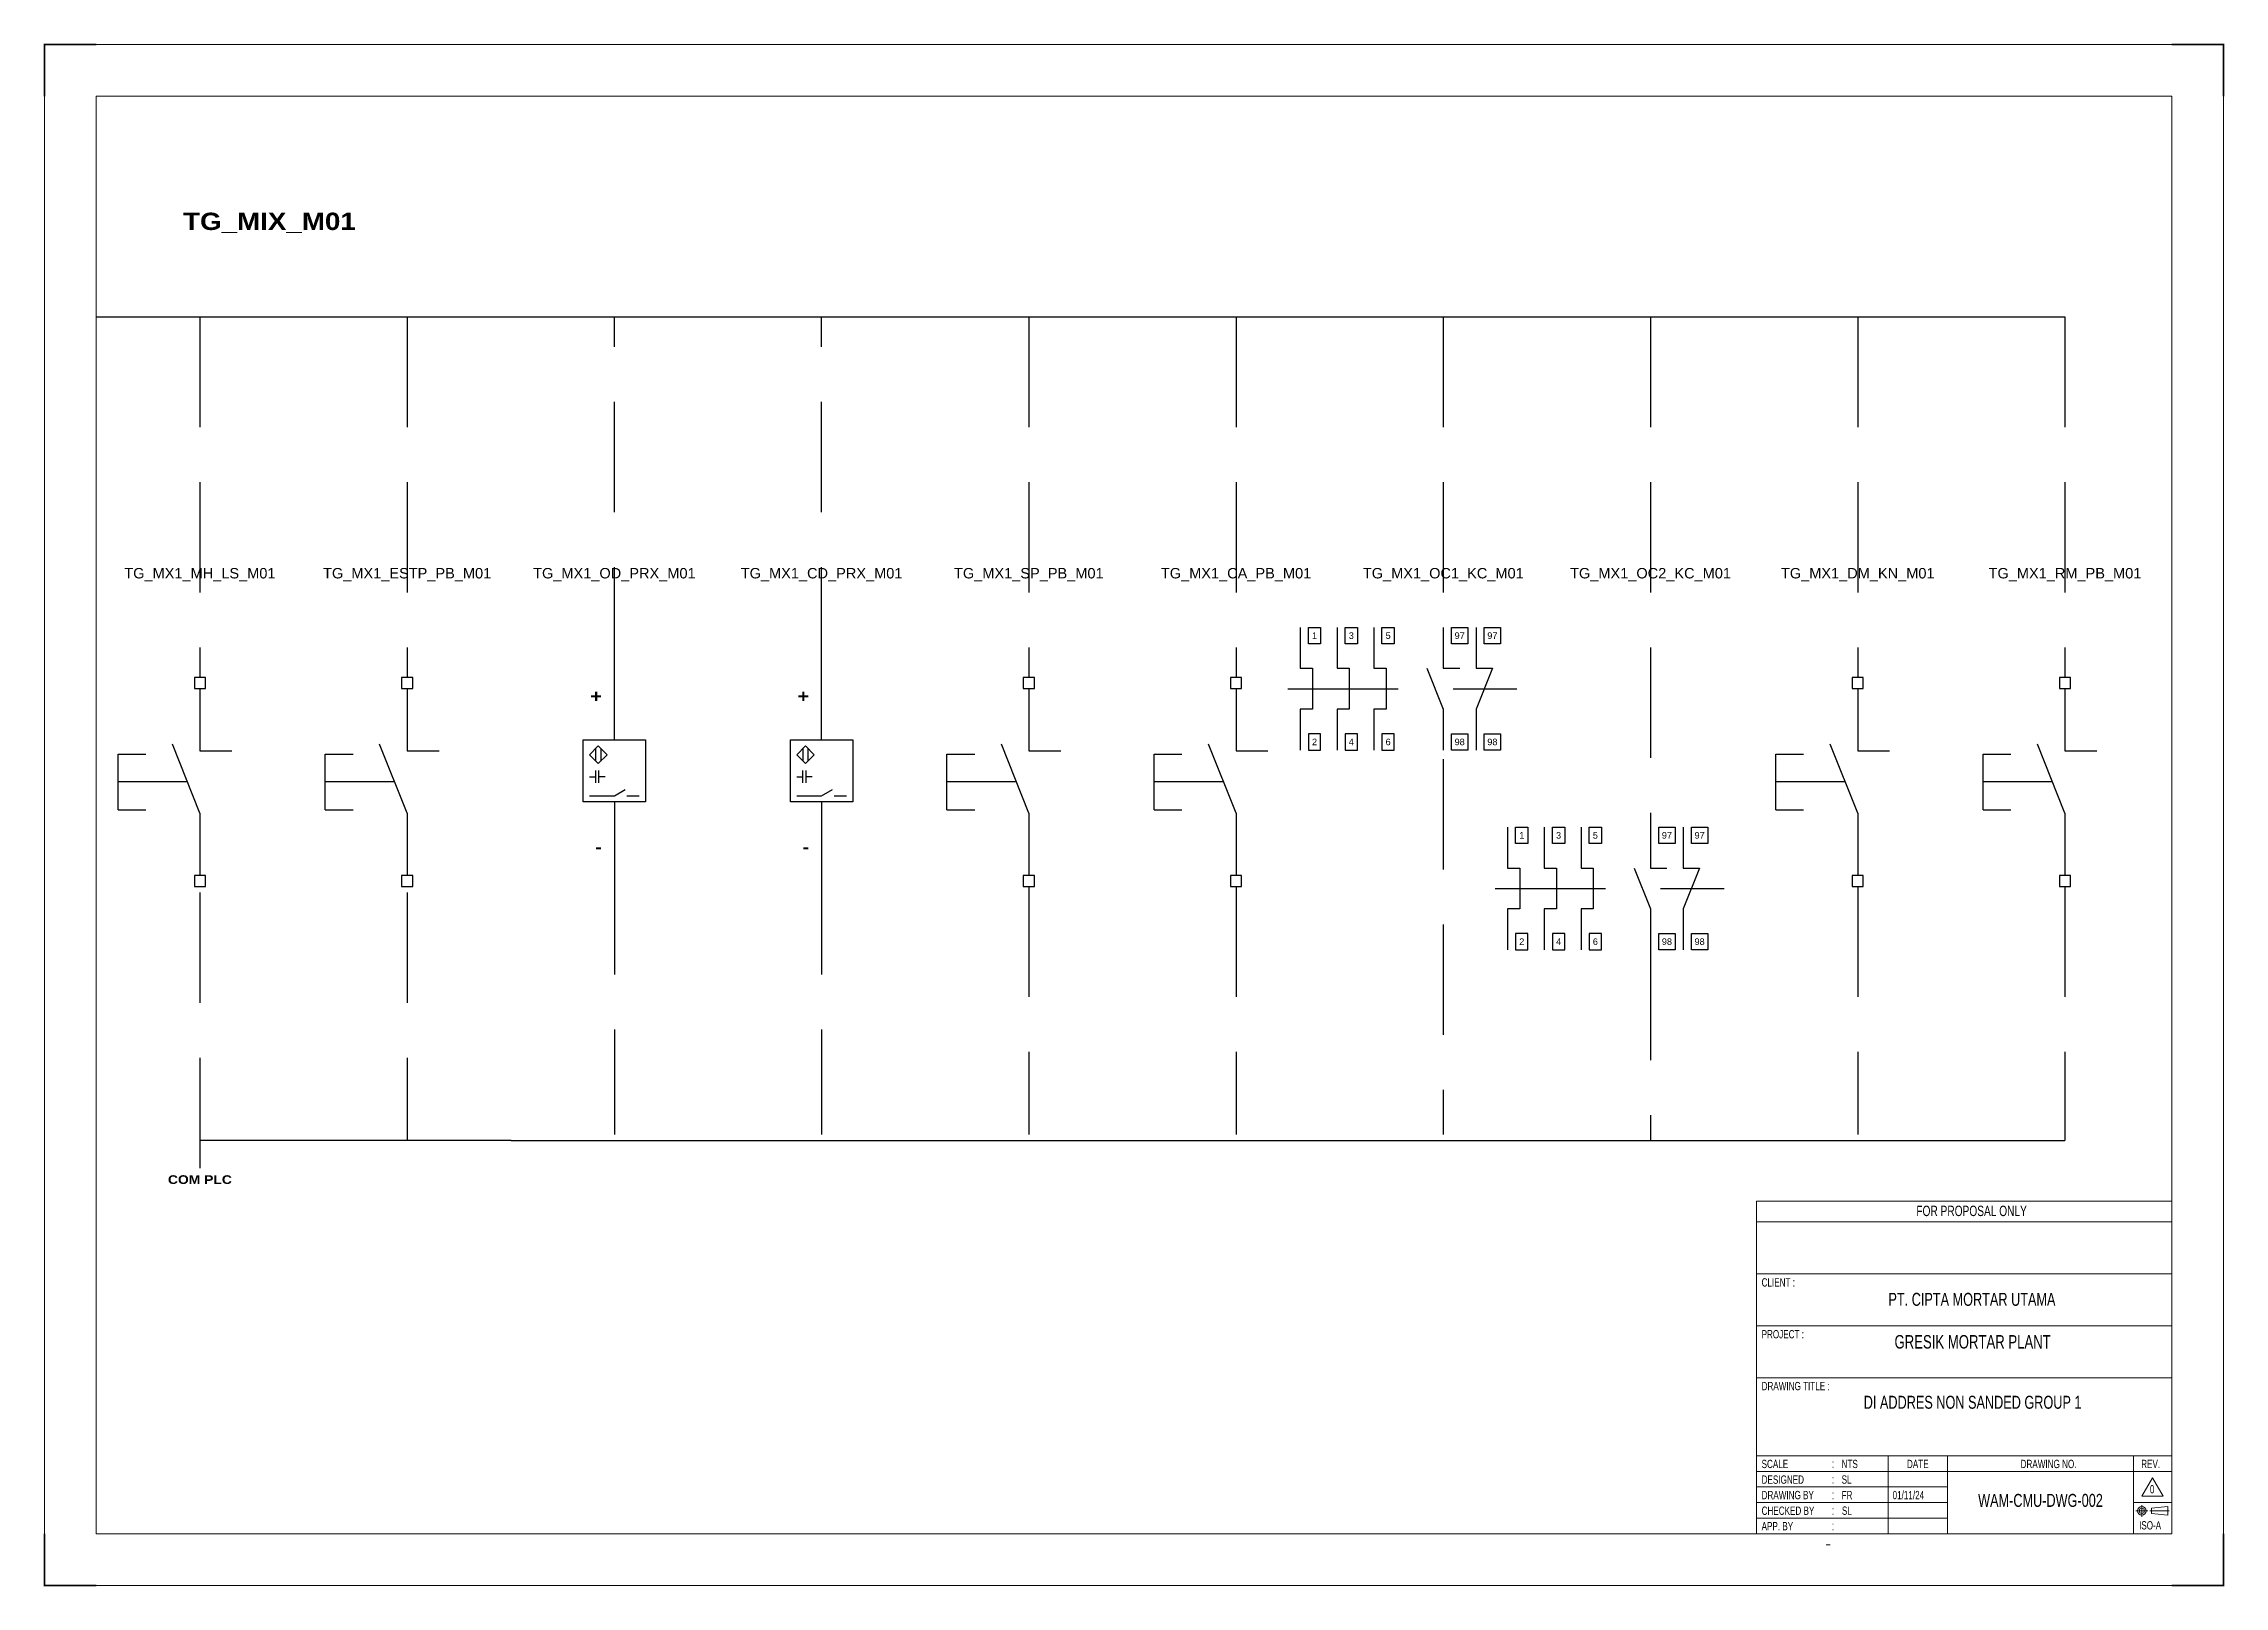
# Model space of a CAD drawing. Header units: centimetres. Extents: x -6233 to 67854, y 107 to 55669.
# Drawn here: x 46016 to 52298, y 36885 to 41328 of the extents above; entities that cross this region are included whole.
import ezdxf
from ezdxf.enums import TextEntityAlignment as Align

# ---------------------------------------------------------------- set-up
doc = ezdxf.new("R2010")
doc.units = ezdxf.units.CM
doc.header["$LTSCALE"] = 25.4
doc.linetypes.add('CENTER', pattern=[2, 1.25, -0.25, 0.25, -0.25])
doc.linetypes.add('HIDDEN', pattern=[0.375, 0.25, -0.125])
for name, color, linetype in [('1', 7, 'Continuous'), ('Etiket-Line-L', 7, 'Continuous'), ('EtIket-Line-S', 2, 'Continuous'), ('Etiket-Text-List0', 2, 'Continuous'), ('Etiket-Text-List1', 3, 'Continuous'), ('Etiket-Text-List2', 1, 'Continuous')]:
    doc.layers.add(name, color=color, linetype=linetype)
for name, color, linetype, lineweight in [('Center_line', 2, 'CENTER', 5), ('Etiket', 7, 'Continuous', 5), ('Object', 4, 'Continuous', 25)]:
    doc.layers.add(name, color=color, linetype=linetype, lineweight=lineweight)
doc.styles.add('Bold', font='ariblk.ttf', dxfattribs={"height": 25.4})
doc.styles.add('DIM', font='romans', dxfattribs={"height": 6.096})
doc.styles.get("Standard").update_dxf_attribs({"font": 'arial.ttf', "height": 25.4})

msp = doc.modelspace()

# ---------------------------------------------------------------- texts
at = {"ltscale": 500, "style": 'Bold'}
msp.add_text('TG_MIX_M01', height=50, dxfattribs=at).set_placement((46417.4, 40791.6))
at = {"ltscale": 50}
for s, p in [('TG_MX1_MH_LS_M01', (46465.9, 39803)), ('TG_MX1_ESTP_PB_M01', (47062.9, 39803)), ('TG_MX1_OD_PRX_M01', (47659.9, 39803)), ('TG_MX1_CD_PRX_M01', (48256.9, 39803)), ('TG_MX1_SP_PB_M01', (48853.9, 39803)), ('TG_MX1_CA_PB_M01', (49450.9, 39803)), ('TG_MX1_OC1_KC_M01', (50047.9, 39803)), ('TG_MX1_OC2_KC_M01', (50644.9, 39803)), ('TG_MX1_DM_KN_M01', (51241.9, 39803)), ('TG_MX1_RM_PB_M01', (51838.9, 39803))]:
    msp.add_text(s, height=30, dxfattribs=at).set_placement(p, align=Align.MIDDLE_CENTER)
at = {"ltscale": 500}
for s, height, p in [('1', 18.8, (49677, 39623.2)), ('3', 18.8, (49783, 39623.2)), ('5', 18.8, (49889, 39623.2)), ('97', 18.84, (50095.1, 39623.2)), ('97', 18.84, (50189.3, 39623.2)), ('2', 18.8, (49677, 39317)), ('4', 18.8, (49783, 39317)), ('6', 18.8, (49889, 39317)), ('98', 18.84, (50095.1, 39317)), ('98', 18.84, (50189.3, 39317)), ('1', 18.8, (50274, 39047.9)), ('3', 18.8, (50380, 39047.9)), ('5', 18.8, (50486, 39047.9)), ('97', 18.84, (50692.1, 39047.9)), ('97', 18.84, (50786.3, 39047.9)), ('2', 18.8, (50274, 38741.7)), ('4', 18.8, (50380, 38741.7)), ('6', 18.8, (50486, 38741.7)), ('98', 18.84, (50692.1, 38741.7)), ('98', 18.84, (50786.3, 38741.7))]:
    msp.add_text(s, height=height, dxfattribs=at).set_placement(p, align=Align.MIDDLE_CENTER)
at = {"ltscale": 500, "style": 'Bold'}
for p in [(47624, 39467.1), (48221, 39467.1)]:
    msp.add_text('+', height=35.9, dxfattribs=at).set_placement(p, align=Align.TOP_RIGHT)
for p in [(47624, 38986.1), (48221, 38986.1)]:
    msp.add_text('-', height=35.9, dxfattribs=at).set_placement(p, align=Align.BOTTOM_RIGHT)
at = {"ltscale": 50, "style": 'Bold'}
msp.add_text('COM PLC', height=25, dxfattribs=at).set_placement((46465.9, 38068.8), align=Align.TOP_CENTER)

# ---------------------------------------------------------------- blocks, each defined once
blk = doc.blocks.new('x5 Out Line')
at = {"const_width": 0.3}
for points in [[(9.65, 286.71), (0, 286.71), (0, 277.06)], [(405.45, 277.06), (405.45, 286.71), (395.8, 286.71)], [(0, 9.65), (0, 0), (9.65, 0)], [(405.45, 9.65), (405.45, 0), (395.8, 0)]]:
    blk.add_lwpolyline(points, dxfattribs=at)
at = {"lineweight": 15}
blk.add_lwpolyline([(395.8, 9.65), (395.8, 277.06), (9.65, 277.06), (9.65, 9.65)], close=True, dxfattribs=at)
at = {"layer": 'EtIket-Line-S', "lineweight": 9, "ltscale": 0.5}
blk.add_lwpolyline([(0, 0), (405.45, 0), (405.45, 286.71), (0, 286.71)], close=True, dxfattribs=at)
blk = doc.blocks.new('A$C6CDB76E5')
at = {"lineweight": 15}
for p, q in [((-196.2, 0), (-196.2, 157.1)), ((-196.2, 157.1), (0, 157.1)), ((0, 0), (0, 157.1)), ((-196.2, 147.3), (0, 147.3)), ((-196.2, 122.8), (0, 122.8)), ((-196.2, 98.2), (0, 98.2)), ((-196.2, 73.7), (0, 73.7)), ((-196.2, 36.8), (0, 36.8)), ((-134, 0), (-134, 36.8)), ((-105.9, 0), (-105.9, 36.8)), ((-18.1, 0), (-18.1, 36.8)), ((-196.2, 29.4), (0, 29.4)), ((-196.2, 22.1), (-105.9, 22.1)), ((-196.2, 14.7), (-105.9, 14.7)), ((-18.1, 14.7), (0, 14.7)), ((-196.2, 7.4), (-105.9, 7.4))]:
    blk.add_line(p, q, dxfattribs=at)
at = {"layer": 'Center_line', "lineweight": 13}
for p, q in [((-16.9, 10.8), (-11.3, 10.8)), ((-14.1, 13.5), (-14.1, 8)), ((-10.3, 10.8), (-1.2, 10.8))]:
    blk.add_line(p, q, dxfattribs=at)
at = {"layer": 'Etiket-Line-L', "lineweight": 15}
for p, q in [((0, 0), (0, 122.6)), ((-196.2, 0), (0, 0))]:
    blk.add_line(p, q, dxfattribs=at)
blk.add_lwpolyline([(-9, 26.4), (-4, 17.7), (-14.1, 17.7)], close=True, dxfattribs=at)
at = {"layer": 'Object', "lineweight": 15}
blk.add_lwpolyline([(-9.5, 9.5), (-1.9, 8.7), (-1.9, 12.8), (-9.5, 12)], close=True, dxfattribs=at)
for radius in [2.03, 1.27]:
    blk.add_circle((-14.1, 10.8), radius, dxfattribs=at)
at = {"layer": '1', "color": 3, "lineweight": 9, "width": 0.7}
blk.add_text('ISO-A', height=3.91, dxfattribs=at).set_placement((-15.4, 2))
at = {"layer": 'Etiket-Text-List0', "lineweight": 13, "width": 0.7}
for s, height, p in [('CLIENT :', 3.92, (-193.8, 116.8)), ('PROJECT :', 3.92, (-193.8, 92.3)), ('DRAWING TITLE :', 3.923, (-193.8, 67.8)), ('SCALE', 3.92, (-193.8, 31)), (':', 4.17, (-160.6, 31)), ('DATE', 3.92, (-125.1, 31)), ('DRAWING NO.', 3.923, (-71.4, 31)), ('REV.', 3.92, (-14.4, 31)), ('DESIGNED', 3.92, (-193.8, 23.6)), (':', 4.17, (-160.6, 23.6)), ('CHECKED BY ', 3.923, (-193.8, 8.9)), ('DRAWING BY', 3.92, (-193.8, 16.3)), (':', 4.17, (-160.6, 16.3)), (':', 4.17, (-160.6, 8.9)), ('APP. BY ', 3.92, (-193.8, 1.6)), (':', 4.17, (-160.6, 1.6))]:
    blk.add_text(s, height=height, dxfattribs=at).set_placement(p)
at = {"layer": 'Etiket-Text-List1', "lineweight": 9, "width": 0.7}
for tag, p in [('1:XXXX', (-156, 31)), ('EN', (-156, 23.6)), ('DD/MM/YY', (-131.3, 23.6)), ('1', (-10.3, 19.1)), ('EN', (-156, 16.3)), ('EN', (-155.8, 8.9)), ('DD/MM/YY', (-131.3, 16.3)), ('DD/MM/YY', (-131.3, 8.9)), ('EN', (-155.7, 1.6)), ('DD/MM/YY', (-131.3, 1.6))]:
    blk.add_attdef(tag, p, '', height=3.92, dxfattribs=at)
at = {"layer": 'Etiket-Text-List2', "lineweight": 13, "width": 0.7}
for tag, height, p in [('FOR FABRICATION', 4.9, (-94.6, 150.1)), ('CLIENT_NAME', 6.13, (-94.1, 107.7)), ('PROJECT_1', 4.9, (-94.1, 87.5)), ('PROJECT_2', 4.9, (-94.1, 79.2)), ('DRAWING_TITLE1', 6.13, (-94.1, 59)), ('DRAWING_TITLE2', 6.13, (-94.1, 49.9)), ('DRAWING_TITLE3', 6.13, (-94.1, 40.1)), ('LDP-X-XXX-AR-01', 6.13, (-62, 12.7))]:
    blk.add_attdef(tag, text='', height=height, dxfattribs=at).set_placement(p, align=Align.CENTER)

# ---------------------------------------------------------------- linework, layer by layer
at = {"color": 146, "ltscale": 50, "true_color": 0x105689}
for p, q in [((46167.4, 40541.6), (46764.4, 40541.6)), ((46764.4, 40541.6), (47361.4, 40541.6)), ((47361.4, 40541.6), (47958.4, 40541.6)), ((47958.4, 40541.6), (48555.4, 40541.6)), ((48555.4, 40541.6), (49152.4, 40541.6)), ((49152.4, 40541.6), (49749.4, 40541.6)), ((49749.4, 40541.6), (50346.4, 40541.6)), ((50346.4, 40541.6), (50943.4, 40541.6)), ((50943.4, 40541.6), (51540.4, 40541.6)), ((51540.4, 40541.6), (51838.9, 40541.6)), ((47362.4, 38168.8), (46465.9, 38168.8)), ((46465.9, 38168.8), (46465.9, 38088.8)), ((47362.4, 38168.8), (48557.4, 38168.8)), ((48557.4, 38168.8), (48557.4, 38168.8)), ((48557.4, 38168.8), (49752.4, 38168.8)), ((49752.4, 38168.8), (51838.9, 38168.8))]:
    msp.add_line(p, q, dxfattribs=at)
at = {"color": 146, "linetype": 'HIDDEN', "ltscale": 50, "true_color": 0x105689}
for p, q in [((46465.9, 40541.6), (46465.9, 39503)), ((47062.9, 40541.6), (47062.9, 39503)), ((47659.9, 39503), (47659.9, 40541.6)), ((48256.9, 39503), (48256.9, 40541.6)), ((48853.9, 40541.6), (48853.9, 39503)), ((49450.9, 40541.6), (49450.9, 39503)), ((50047.9, 40541.6), (50047.9, 39646.8)), ((50644.9, 40541.6), (50644.9, 39071.5)), ((51241.9, 40541.6), (51241.9, 39503)), ((51838.9, 40541.6), (51838.9, 39503)), ((50047.9, 39267.5), (50047.9, 38185.9)), ((47659.9, 38964.5), (47659.9, 38185.9)), ((48256.9, 38964.5), (48256.9, 38185.9)), ((48853.9, 38900.5), (48853.9, 38185.9)), ((49450.9, 38900.5), (49450.9, 38185.9)), ((51241.9, 38900.5), (51241.9, 38185.9)), ((51838.9, 38900.5), (51838.9, 38168.8)), ((46465.9, 38883.4), (46465.9, 38168.8)), ((47062.9, 38883.4), (47062.9, 38168.8)), ((50644.9, 38718.1), (50644.9, 38168.8))]:
    msp.add_line(p, q, dxfattribs=at)
at = {"ltscale": 50}
for p, q in [((50047.9, 39646.8), (50047.9, 39529)), ((50142.2, 39646.8), (50142.2, 39529)), ((46465.9, 39471), (46465.9, 39291.5)), ((47062.9, 39471), (47062.9, 39291.5)), ((47659.9, 39323.5), (47659.9, 39503)), ((48256.9, 39323.5), (48256.9, 39503)), ((48853.9, 39471), (48853.9, 39291.5)), ((49450.9, 39471), (49450.9, 39291.5)), ((51241.9, 39471), (51241.9, 39291.5)), ((51838.9, 39471), (51838.9, 39291.5)), ((50047.9, 39411.2), (50047.9, 39293.5)), ((50142.2, 39411.2), (50142.2, 39293.5)), ((47588.2, 39216.8), (47606.1, 39216.8)), ((47633, 39216.8), (47615.1, 39216.8)), ((48185.2, 39216.8), (48203.1, 39216.8)), ((48230, 39216.8), (48212.1, 39216.8)), ((47659.9, 39144), (47659.9, 38964.5)), ((47695.8, 39162), (47731.7, 39162)), ((48256.9, 39144), (48256.9, 38964.5)), ((48292.8, 39162), (48328.7, 39162)), ((46465.9, 39112), (46465.9, 38932.5)), ((47062.9, 39112), (47062.9, 38932.5)), ((48853.9, 39112), (48853.9, 38932.5)), ((49450.9, 39112), (49450.9, 38932.5)), ((51241.9, 39112), (51241.9, 38932.5)), ((51838.9, 39112), (51838.9, 38932.5)), ((50644.9, 39071.5), (50644.9, 38953.7)), ((50739.2, 39071.5), (50739.2, 38953.7)), ((50644.9, 38835.9), (50644.9, 38718.1)), ((50739.2, 38835.9), (50739.2, 38718.1))]:
    msp.add_line(p, q, dxfattribs=at)
at = {"linetype": 'HIDDEN', "ltscale": 50}
for p, q in [((49600.4, 39470.1), (50259.9, 39470.1)), ((50197.4, 38894.8), (50856.9, 38894.8))]:
    msp.add_line(p, q, dxfattribs=at)
at = {"ltscale": 500}
for p, q in [((46230, 39121.8), (46230, 39281.8)), ((46230, 39281.8), (46310, 39281.8)), ((46465.9, 39112), (46386.7, 39310.1)), ((46465.9, 39291.5), (46557.7, 39291.5)), ((46827, 39121.8), (46827, 39281.8)), ((46827, 39281.8), (46907, 39281.8)), ((47062.9, 39112), (46983.7, 39310.1)), ((47062.9, 39291.5), (47154.7, 39291.5)), ((48618, 39121.8), (48618, 39281.8)), ((48618, 39281.8), (48698, 39281.8)), ((48853.9, 39112), (48774.7, 39310.1)), ((48853.9, 39291.5), (48945.7, 39291.5)), ((49215, 39121.8), (49215, 39281.8)), ((49215, 39281.8), (49295, 39281.8)), ((49450.9, 39112), (49371.7, 39310.1)), ((49450.9, 39291.5), (49542.7, 39291.5)), ((51006, 39121.8), (51006, 39281.8)), ((51006, 39281.8), (51086, 39281.8)), ((51241.9, 39112), (51162.7, 39310.1)), ((51241.9, 39291.5), (51333.7, 39291.5)), ((51603, 39121.8), (51603, 39281.8)), ((51603, 39281.8), (51683, 39281.8)), ((51838.9, 39112), (51759.7, 39310.1)), ((51838.9, 39291.5), (51930.7, 39291.5)), ((46430, 39201.8), (46230, 39201.8)), ((47027, 39201.8), (46827, 39201.8)), ((48818, 39201.8), (48618, 39201.8)), ((49415, 39201.8), (49215, 39201.8)), ((51206, 39201.8), (51006, 39201.8)), ((51803, 39201.8), (51603, 39201.8)), ((46230, 39121.8), (46310, 39121.8)), ((46827, 39121.8), (46907, 39121.8)), ((48618, 39121.8), (48698, 39121.8)), ((49215, 39121.8), (49295, 39121.8)), ((51006, 39121.8), (51086, 39121.8)), ((51603, 39121.8), (51683, 39121.8))]:
    msp.add_line(p, q, dxfattribs=at)
at = {"color": 1, "ltscale": 50}
for points in [[(49635.8, 39646.8), (49635.8, 39529), (49671.1, 39529), (49671.1, 39411.2), (49635.8, 39411.2), (49635.8, 39293.5)], [(49741.7, 39646.8), (49741.7, 39529), (49777.1, 39529), (49777.1, 39411.2), (49741.7, 39411.2), (49741.7, 39293.5)], [(49847.7, 39646.8), (49847.7, 39529), (49883.1, 39529), (49883.1, 39411.2), (49847.7, 39411.2), (49847.7, 39293.5)], [(50232.8, 39071.5), (50232.8, 38953.7), (50268.1, 38953.7), (50268.1, 38835.9), (50232.8, 38835.9), (50232.8, 38718.1)], [(50338.7, 39071.5), (50338.7, 38953.7), (50374.1, 38953.7), (50374.1, 38835.9), (50338.7, 38835.9), (50338.7, 38718.1)], [(50444.7, 39071.5), (50444.7, 38953.7), (50480.1, 38953.7), (50480.1, 38835.9), (50444.7, 38835.9), (50444.7, 38718.1)]]:
    msp.add_lwpolyline(points, dxfattribs=at)
at = {"ltscale": 50}
for points in [[(49659.3, 39646.8), (49694.6, 39646.8), (49694.6, 39599.7), (49659.3, 39599.7)], [(49765.3, 39646.8), (49800.6, 39646.8), (49800.6, 39599.7), (49765.3, 39599.7)], [(49871.3, 39646.8), (49906.6, 39646.8), (49906.6, 39599.7), (49871.3, 39599.7)], [(50071.5, 39646.8), (50118.6, 39646.8), (50118.6, 39599.7), (50071.5, 39599.7)], [(50165.7, 39646.8), (50212.8, 39646.8), (50212.8, 39599.7), (50165.7, 39599.7)], [(49659.3, 39293.5), (49694.6, 39293.5), (49694.6, 39340.6), (49659.3, 39340.6)], [(49765.3, 39293.5), (49800.6, 39293.5), (49800.6, 39340.6), (49765.3, 39340.6)], [(49871.3, 39293.5), (49906.6, 39293.5), (49906.6, 39340.6), (49871.3, 39340.6)], [(50071.5, 39340.6), (50118.6, 39340.6), (50118.6, 39293.5), (50071.5, 39293.5)], [(50165.7, 39340.6), (50212.8, 39340.6), (50212.8, 39293.5), (50165.7, 39293.5)], [(47570.2, 39323.5), (47749.7, 39323.5), (47749.7, 39144), (47570.2, 39144)], [(47613.5, 39254.8), (47588.2, 39280.2), (47613.5, 39305.6), (47638.9, 39280.2)], [(48167.2, 39323.5), (48346.7, 39323.5), (48346.7, 39144), (48167.2, 39144)], [(48210.5, 39254.8), (48185.2, 39280.2), (48210.5, 39305.6), (48235.9, 39280.2)], [(50256.3, 39071.5), (50291.6, 39071.5), (50291.6, 39024.3), (50256.3, 39024.3)], [(50362.3, 39071.5), (50397.6, 39071.5), (50397.6, 39024.3), (50362.3, 39024.3)], [(50468.3, 39071.5), (50503.6, 39071.5), (50503.6, 39024.3), (50468.3, 39024.3)], [(50668.5, 39071.5), (50715.6, 39071.5), (50715.6, 39024.3), (50668.5, 39024.3)], [(50762.7, 39071.5), (50809.8, 39071.5), (50809.8, 39024.3), (50762.7, 39024.3)], [(50256.3, 38718.1), (50291.6, 38718.1), (50291.6, 38765.2), (50256.3, 38765.2)], [(50362.3, 38718.1), (50397.6, 38718.1), (50397.6, 38765.2), (50362.3, 38765.2)], [(50468.3, 38718.1), (50503.6, 38718.1), (50503.6, 38765.2), (50468.3, 38765.2)], [(50668.5, 38765.2), (50715.6, 38765.2), (50715.6, 38718.1), (50668.5, 38718.1)], [(50762.7, 38765.2), (50809.8, 38765.2), (50809.8, 38718.1), (50762.7, 38718.1)]]:
    msp.add_lwpolyline(points, close=True, dxfattribs=at)
for points in [[(50000.8, 39529), (50047.9, 39411.2)], [(50047.9, 39529), (50095.1, 39529)], [(50142.2, 39529), (50189.3, 39529), (50142.2, 39411.2)], [(47606.4, 39262), (47606.4, 39298.4)], [(47620.7, 39298.4), (47620.7, 39262)], [(48203.4, 39262), (48203.4, 39298.4)], [(48217.7, 39298.4), (48217.7, 39262)], [(47606.1, 39198.8), (47606.1, 39216.8), (47606.1, 39234.7)], [(47615.1, 39198.8), (47615.1, 39216.8), (47615.1, 39234.7)], [(48203.1, 39198.8), (48203.1, 39216.8), (48203.1, 39234.7)], [(48212.1, 39198.8), (48212.1, 39216.8), (48212.1, 39234.7)], [(47588.2, 39162), (47659.9, 39162), (47691, 39179.9)], [(48185.2, 39162), (48256.9, 39162), (48288, 39179.9)], [(50597.8, 38953.7), (50644.9, 38835.9)], [(50644.9, 38953.7), (50692.1, 38953.7)], [(50739.2, 38953.7), (50786.3, 38953.7), (50739.2, 38835.9)]]:
    msp.add_lwpolyline(points, dxfattribs=at)
at = {"ltscale": 500}
for points in [[(46449.9, 39471), (46481.9, 39471), (46481.9, 39503), (46449.9, 39503)], [(47046.9, 39471), (47078.9, 39471), (47078.9, 39503), (47046.9, 39503)], [(48837.9, 39471), (48869.9, 39471), (48869.9, 39503), (48837.9, 39503)], [(49434.9, 39471), (49466.9, 39471), (49466.9, 39503), (49434.9, 39503)], [(51225.9, 39471), (51257.9, 39471), (51257.9, 39503), (51225.9, 39503)], [(51822.9, 39471), (51854.9, 39471), (51854.9, 39503), (51822.9, 39503)], [(46449.9, 38900.5), (46481.9, 38900.5), (46481.9, 38932.5), (46449.9, 38932.5)], [(47046.9, 38900.5), (47078.9, 38900.5), (47078.9, 38932.5), (47046.9, 38932.5)], [(48837.9, 38900.5), (48869.9, 38900.5), (48869.9, 38932.5), (48837.9, 38932.5)], [(49434.9, 38900.5), (49466.9, 38900.5), (49466.9, 38932.5), (49434.9, 38932.5)], [(51225.9, 38900.5), (51257.9, 38900.5), (51257.9, 38932.5), (51225.9, 38932.5)], [(51822.9, 38900.5), (51854.9, 38900.5), (51854.9, 38932.5), (51822.9, 38932.5)]]:
    msp.add_lwpolyline(points, close=True, dxfattribs=at)

# ---------------------------------------------------------------- block references
at = {"layer": 'Etiket', "lineweight": 0}
ref = msp.add_blockref('A$C6CDB76E5', (52146.3, 37036.3), dxfattribs=dict(at, xscale=6.095870930054101, yscale=6.095870930054101, zscale=6.095870930054101))
ref.add_attrib('FOR FABRICATION', 'FOR PROPOSAL ONLY', dxfattribs={"layer": 'Etiket-Text-List2', "lineweight": 13, "height": 29.894, "width": 0.7}).set_placement((51569.9, 37951.2), align=Align.CENTER)
ref.add_attrib('CLIENT_NAME', 'PT. CIPTA MORTAR UTAMA', dxfattribs={"layer": 'Etiket-Text-List2', "lineweight": 13, "height": 37.368, "width": 0.7}).set_placement((51570.9, 37692.7), align=Align.CENTER)
ref.add_attrib('PROJECT_1', 'GRESIK MORTAR PLANT', dxfattribs={"layer": 'Etiket-Text-List2', "lineweight": 13, "height": 38.709, "width": 0.7}).set_placement((51572.8, 37569.7), align=Align.CENTER)
ref.add_attrib('DRAWING_TITLE1', 'DI ADDRES NON SANDED GROUP 1', dxfattribs={"layer": 'Etiket-Text-List2', "lineweight": 13, "height": 37.368, "width": 0.7}).set_placement((51572.8, 37396.2), align=Align.CENTER)
ref.add_attrib('1:XXXX', 'NTS', (51195.4, 37225.3), dxfattribs={"layer": 'Etiket-Text-List1', "lineweight": 13, "height": 23.92, "width": 0.7})
ref.add_attrib('EN', 'SL', (51195.4, 37180.4), dxfattribs={"layer": 'Etiket-Text-List1', "lineweight": 13, "height": 23.92, "width": 0.7})
ref.add_attrib('EN', 'FR', (51195.4, 37135.6), dxfattribs={"layer": 'Etiket-Text-List1', "lineweight": 13, "height": 23.92, "width": 0.7})
ref.add_attrib('DD/MM/YY', '01/11/24', (51342.2, 37135.6), dxfattribs={"layer": 'Etiket-Text-List1', "lineweight": 13, "height": 23.92, "width": 0.7})
ref.add_attrib('EN', 'SL', (51196.3, 37090.7), dxfattribs={"layer": 'Etiket-Text-List1', "lineweight": 13, "height": 23.92, "width": 0.7})
ref.add_attrib('LDP-X-XXX-AR-01', 'WAM-CMU-DWG-002', dxfattribs={"layer": 'Etiket-Text-List2', "lineweight": 15, "height": 37.368, "width": 0.7}).set_placement((51768.3, 37113.6), align=Align.CENTER)
ref.add_attrib('1', '0', (52083.5, 37152.5), dxfattribs={"layer": 'Etiket-Text-List1', "lineweight": 13, "height": 23.9, "width": 0.7})
at = {"layer": 'Etiket-Line-L', "lineweight": 0}
ref = msp.add_blockref('x5 Out Line', (46018, 36886.9), dxfattribs=dict(at, xscale=15.48351216233742, yscale=15.48351216233742, zscale=15.48351216233742))
ref.add_attrib('FILE_NAME', '-', (51148.1, 36994.8), dxfattribs={"layer": 'Etiket-Text-List1', "lineweight": 13, "height": 21.7, "style": 'DIM', "width": 0.7})

msp.set_redraw_order([(e.dxf.handle, doc.entitydb.next_handle()) for e in msp.query("TEXT MTEXT ATTDEF DIMENSION ARC_DIMENSION")])  # texts and dimensions are drawn at this point

doc.saveas('drawing.dxf')
